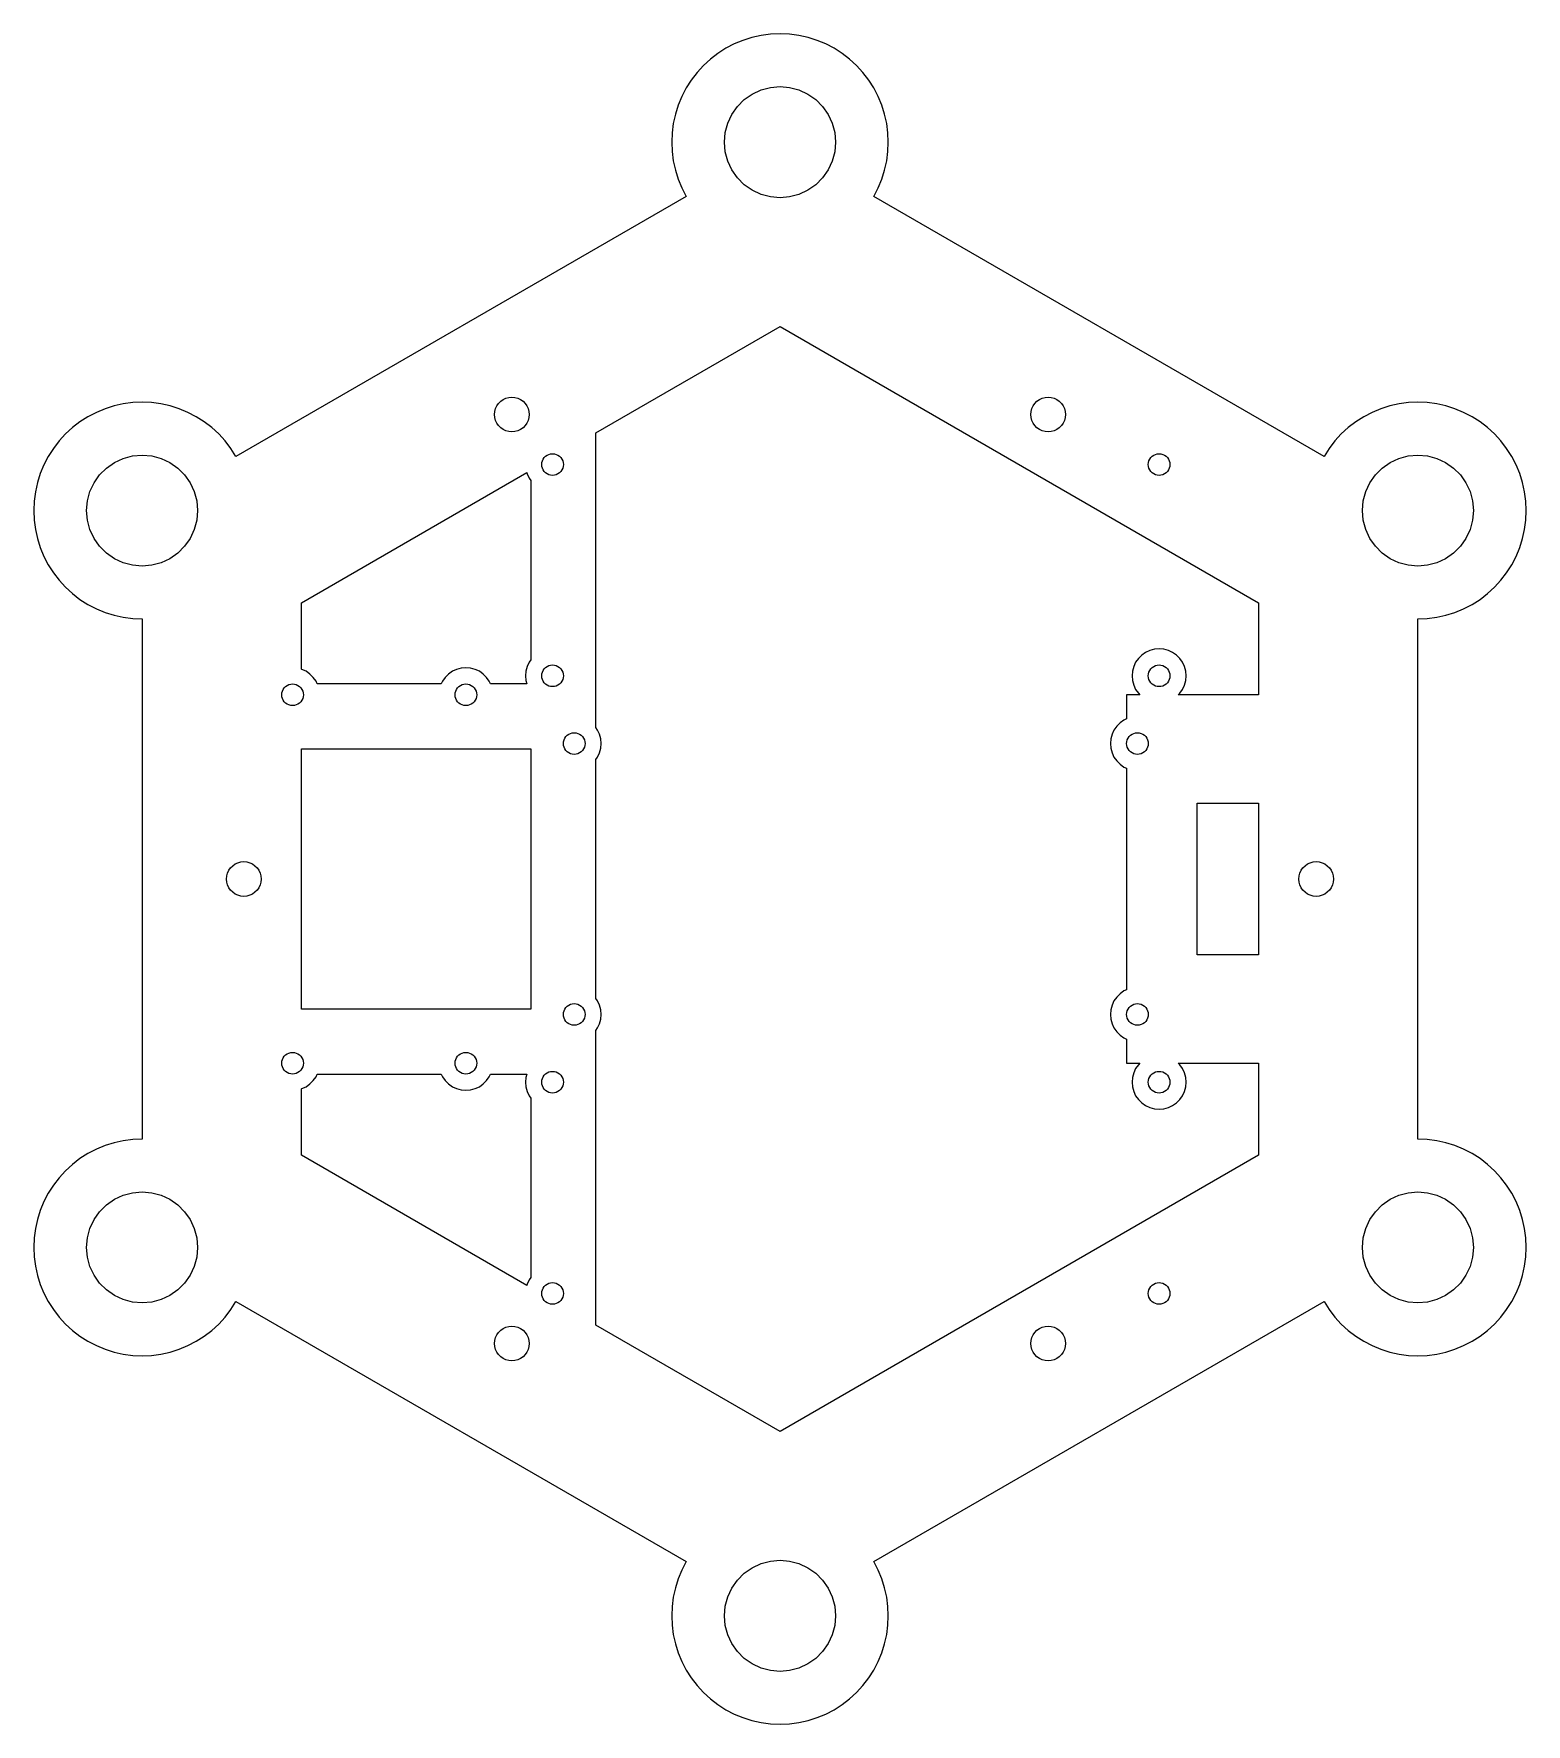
# Model space of a CAD drawing. Header units: metres. Extents: x -69 to 69, y -78 to 78.
import ezdxf

# ---------------------------------------------------------------- set-up
doc = ezdxf.new("R2010")
doc.units = ezdxf.units.M

msp = doc.modelspace()

# ---------------------------------------------------------------- linework, layer by layer
for p, q in [((0, 78), (-0.87156, 77.9619)), ((0.87156, 77.9619), (0, 78)), ((-5, 76.6603), (-5.73576, 76.1915)), ((-4.22618, 77.0631), (-5, 76.6603)), ((-3.4202, 77.3969), (-4.22618, 77.0631)), ((-2.58819, 77.6593), (-3.4202, 77.3969)), ((-1.73648, 77.8481), (-2.58819, 77.6593)), ((-0.87156, 77.9619), (-1.73648, 77.8481)), ((1.73648, 77.8481), (0.87156, 77.9619)), ((2.58819, 77.6593), (1.73648, 77.8481)), ((3.4202, 77.3969), (2.58819, 77.6593)), ((4.22618, 77.0631), (3.4202, 77.3969)), ((5, 76.6603), (4.22618, 77.0631)), ((5.73576, 76.1915), (5, 76.6603)), ((-7.07107, 75.0711), (-7.66044, 74.4279)), ((-6.42788, 75.6604), (-7.07107, 75.0711)), ((-5.73576, 76.1915), (-6.42788, 75.6604)), ((6.42788, 75.6604), (5.73576, 76.1915)), ((7.07107, 75.0711), (6.42788, 75.6604)), ((7.66044, 74.4279), (7.07107, 75.0711)), ((-8.19152, 73.7358), (-8.66025, 73)), ((-7.66044, 74.4279), (-8.19152, 73.7358)), ((8.19152, 73.7358), (7.66044, 74.4279)), ((8.66025, 73), (8.19152, 73.7358)), ((-9.06308, 72.2262), (-9.39693, 71.4202)), ((-8.66025, 73), (-9.06308, 72.2262)), ((-3.92598, 71.2943), (-3.29429, 71.926)), ((-3.29429, 71.926), (-2.5625, 72.4384)), ((-2.5625, 72.4384), (-1.75285, 72.8159)), ((-1.75285, 72.8159), (-0.88995, 73.0471)), ((-0.88995, 73.0471), (0, 73.125)), ((0, 73.125), (0.88995, 73.0471)), ((0.88995, 73.0471), (1.75285, 72.8159)), ((1.75285, 72.8159), (2.5625, 72.4384)), ((2.5625, 72.4384), (3.29429, 71.926)), ((3.29429, 71.926), (3.92598, 71.2943)), ((9.06308, 72.2262), (8.66025, 73)), ((9.39693, 71.4202), (9.06308, 72.2262)), ((-9.65926, 70.5882), (-9.84808, 69.7365)), ((-9.39693, 71.4202), (-9.65926, 70.5882)), ((-4.81592, 69.7529), (-4.43838, 70.5625)), ((-4.43838, 70.5625), (-3.92598, 71.2943)), ((3.92598, 71.2943), (4.43838, 70.5625)), ((4.43838, 70.5625), (4.81592, 69.7529)), ((9.65926, 70.5882), (9.39693, 71.4202)), ((9.84808, 69.7365), (9.65926, 70.5882)), ((-9.96195, 68.8716), (-10, 68)), ((-9.84808, 69.7365), (-9.96195, 68.8716)), ((-5.125, 68), (-5.04714, 68.8899)), ((-5.04714, 68.8899), (-4.81592, 69.7529)), ((4.81592, 69.7529), (5.04714, 68.8899)), ((5.04714, 68.8899), (5.125, 68)), ((9.96195, 68.8716), (9.84808, 69.7365)), ((10, 68), (9.96195, 68.8716)), ((-10, 68), (-9.96195, 67.1284)), ((-9.96195, 67.1284), (-9.84808, 66.2635)), ((-5.04714, 67.1101), (-5.125, 68)), ((-4.81592, 66.2471), (-5.04714, 67.1101)), ((5.04714, 67.1101), (4.81592, 66.2471)), ((5.125, 68), (5.04714, 67.1101)), ((9.84808, 66.2635), (9.96195, 67.1284)), ((9.96195, 67.1284), (10, 68)), ((-9.84808, 66.2635), (-9.65926, 65.4118)), ((-4.43838, 65.4375), (-4.81592, 66.2471)), ((4.81592, 66.2471), (4.43838, 65.4375)), ((9.65926, 65.4118), (9.84808, 66.2635)), ((-9.65926, 65.4118), (-9.39693, 64.5798)), ((-9.39693, 64.5798), (-9.06308, 63.7738)), ((-3.92598, 64.7057), (-4.43838, 65.4375)), ((-3.29429, 64.074), (-3.92598, 64.7057)), ((-2.5625, 63.5616), (-3.29429, 64.074)), ((3.29429, 64.074), (2.5625, 63.5616)), ((3.92598, 64.7057), (3.29429, 64.074)), ((4.43838, 65.4375), (3.92598, 64.7057)), ((9.06308, 63.7738), (9.39693, 64.5798)), ((9.39693, 64.5798), (9.65926, 65.4118)), ((-8.66025, 63), (-50.2295, 39)), ((-9.06308, 63.7738), (-8.66025, 63)), ((-1.75285, 63.1841), (-2.5625, 63.5616)), ((-0.88995, 62.9529), (-1.75285, 63.1841)), ((0, 62.875), (-0.88995, 62.9529)), ((0.88995, 62.9529), (0, 62.875)), ((1.75285, 63.1841), (0.88995, 62.9529)), ((2.5625, 63.5616), (1.75285, 63.1841)), ((8.66025, 63), (9.06308, 63.7738)), ((50.2295, 39), (8.66025, 63)), ((-17, 41.185), (0, 51)), ((0, 51), (44.1673, 25.5)), ((-60.6262, 43.8481), (-61.4779, 43.6593)), ((-59.7613, 43.9619), (-60.6262, 43.8481)), ((-58.8897, 44), (-59.7613, 43.9619)), ((-58.0182, 43.9619), (-58.8897, 44)), ((-57.1532, 43.8481), (-58.0182, 43.9619)), ((-56.3015, 43.6593), (-57.1532, 43.8481)), ((-26.1356, 43.6683), (-25.9757, 43.8967)), ((-25.9757, 43.8967), (-25.7785, 44.0939)), ((-25.7785, 44.0939), (-25.55, 44.2539)), ((-25.55, 44.2539), (-25.2972, 44.3718)), ((-25.2972, 44.3718), (-25.0278, 44.4439)), ((-25.0278, 44.4439), (-24.75, 44.4683)), ((-24.75, 44.4683), (-24.4722, 44.4439)), ((-24.4722, 44.4439), (-24.2028, 44.3718)), ((-24.2028, 44.3718), (-23.95, 44.2539)), ((-23.95, 44.2539), (-23.7215, 44.0939)), ((-23.7215, 44.0939), (-23.5243, 43.8967)), ((-23.5243, 43.8967), (-23.3644, 43.6683)), ((23.3644, 43.6683), (23.5243, 43.8967)), ((23.5243, 43.8967), (23.7215, 44.0939)), ((23.7215, 44.0939), (23.95, 44.2539)), ((23.95, 44.2539), (24.2028, 44.3718)), ((24.2028, 44.3718), (24.4722, 44.4439)), ((24.4722, 44.4439), (24.75, 44.4683)), ((24.75, 44.4683), (25.0278, 44.4439)), ((25.0278, 44.4439), (25.2972, 44.3718)), ((25.2972, 44.3718), (25.55, 44.2539)), ((25.55, 44.2539), (25.7785, 44.0939)), ((25.7785, 44.0939), (25.9757, 43.8967)), ((25.9757, 43.8967), (26.1356, 43.6683)), ((57.1532, 43.8481), (56.3015, 43.6593)), ((58.0182, 43.9619), (57.1532, 43.8481)), ((58.8897, 44), (58.0182, 43.9619)), ((59.7613, 43.9619), (58.8897, 44)), ((60.6262, 43.8481), (59.7613, 43.9619)), ((61.4779, 43.6593), (60.6262, 43.8481)), ((-64.6255, 42.1915), (-65.3176, 41.6604)), ((-63.8897, 42.6603), (-64.6255, 42.1915)), ((-63.1159, 43.0631), (-63.8897, 42.6603)), ((-62.3099, 43.3969), (-63.1159, 43.0631)), ((-61.4779, 43.6593), (-62.3099, 43.3969)), ((-55.4695, 43.3969), (-56.3015, 43.6593)), ((-54.6635, 43.0631), (-55.4695, 43.3969)), ((-53.8897, 42.6603), (-54.6635, 43.0631)), ((-53.154, 42.1915), (-53.8897, 42.6603)), ((-52.4619, 41.6604), (-53.154, 42.1915)), ((-26.35, 42.8683), (-26.3257, 43.1461)), ((-26.3257, 42.5904), (-26.35, 42.8683)), ((-26.3257, 43.1461), (-26.2535, 43.4155)), ((-26.2535, 42.321), (-26.3257, 42.5904)), ((-26.2535, 43.4155), (-26.1356, 43.6683)), ((-26.1356, 42.0683), (-26.2535, 42.321)), ((-23.3644, 43.6683), (-23.2465, 43.4155)), ((-23.2465, 42.321), (-23.3644, 42.0683)), ((-23.2465, 43.4155), (-23.1743, 43.1461)), ((-23.1743, 42.5904), (-23.2465, 42.321)), ((-23.1743, 43.1461), (-23.15, 42.8683)), ((-23.15, 42.8683), (-23.1743, 42.5904)), ((23.15, 42.8683), (23.1743, 43.1461)), ((23.1743, 42.5904), (23.15, 42.8683)), ((23.1743, 43.1461), (23.2465, 43.4155)), ((23.2465, 42.321), (23.1743, 42.5904)), ((23.2465, 43.4155), (23.3644, 43.6683)), ((23.3644, 42.0683), (23.2465, 42.321)), ((26.1356, 43.6683), (26.2535, 43.4155)), ((26.2535, 42.321), (26.1356, 42.0683)), ((26.2535, 43.4155), (26.3257, 43.1461)), ((26.3257, 42.5904), (26.2535, 42.321)), ((26.3257, 43.1461), (26.35, 42.8683)), ((26.35, 42.8683), (26.3257, 42.5904)), ((53.154, 42.1915), (52.4619, 41.6604)), ((53.8897, 42.6603), (53.154, 42.1915)), ((54.6635, 43.0631), (53.8897, 42.6603)), ((55.4695, 43.3969), (54.6635, 43.0631)), ((56.3015, 43.6593), (55.4695, 43.3969)), ((62.3099, 43.3969), (61.4779, 43.6593)), ((63.1159, 43.0631), (62.3099, 43.3969)), ((63.8897, 42.6603), (63.1159, 43.0631)), ((64.6255, 42.1915), (63.8897, 42.6603)), ((65.3176, 41.6604), (64.6255, 42.1915)), ((-65.9608, 41.0711), (-66.5502, 40.4279)), ((-65.3176, 41.6604), (-65.9608, 41.0711)), ((-51.8187, 41.0711), (-52.4619, 41.6604)), ((-51.2293, 40.4279), (-51.8187, 41.0711)), ((-25.9757, 41.8398), (-26.1356, 42.0683)), ((-25.7785, 41.6426), (-25.9757, 41.8398)), ((-25.55, 41.4826), (-25.7785, 41.6426)), ((-25.2972, 41.3647), (-25.55, 41.4826)), ((-25.0278, 41.2926), (-25.2972, 41.3647)), ((-24.75, 41.2683), (-25.0278, 41.2926)), ((-24.4722, 41.2926), (-24.75, 41.2683)), ((-24.2028, 41.3647), (-24.4722, 41.2926)), ((-23.95, 41.4826), (-24.2028, 41.3647)), ((-23.7215, 41.6426), (-23.95, 41.4826)), ((-23.5243, 41.8398), (-23.7215, 41.6426)), ((-23.3644, 42.0683), (-23.5243, 41.8398)), ((-17, 13.9857), (-17, 41.185)), ((23.5243, 41.8398), (23.3644, 42.0683)), ((23.7215, 41.6426), (23.5243, 41.8398)), ((23.95, 41.4826), (23.7215, 41.6426)), ((24.2028, 41.3647), (23.95, 41.4826)), ((24.4722, 41.2926), (24.2028, 41.3647)), ((24.75, 41.2683), (24.4722, 41.2926)), ((25.0278, 41.2926), (24.75, 41.2683)), ((25.2972, 41.3647), (25.0278, 41.2926)), ((25.55, 41.4826), (25.2972, 41.3647)), ((25.7785, 41.6426), (25.55, 41.4826)), ((25.9757, 41.8398), (25.7785, 41.6426)), ((26.1356, 42.0683), (25.9757, 41.8398)), ((51.8187, 41.0711), (51.2293, 40.4279)), ((52.4619, 41.6604), (51.8187, 41.0711)), ((65.9608, 41.0711), (65.3176, 41.6604)), ((66.5502, 40.4279), (65.9608, 41.0711)), ((-67.55, 39), (-67.9528, 38.2262)), ((-67.0812, 39.7358), (-67.55, 39)), ((-66.5502, 40.4279), (-67.0812, 39.7358)), ((-60.6426, 38.8159), (-59.7797, 39.0471)), ((-59.7797, 39.0471), (-58.8897, 39.125)), ((-58.8897, 39.125), (-57.9998, 39.0471)), ((-57.9998, 39.0471), (-57.1369, 38.8159)), ((-50.6982, 39.7358), (-51.2293, 40.4279)), ((-50.2295, 39), (-50.6982, 39.7358)), ((-21.766, 38.8928), (-21.6428, 39.016)), ((-21.6428, 39.016), (-21.5, 39.116)), ((-21.5, 39.116), (-21.342, 39.1897)), ((-21.342, 39.1897), (-21.1736, 39.2348)), ((-21.1736, 39.2348), (-21, 39.25)), ((-21, 39.25), (-20.8264, 39.2348)), ((-20.8264, 39.2348), (-20.658, 39.1897)), ((-20.658, 39.1897), (-20.5, 39.116)), ((-20.5, 39.116), (-20.3572, 39.016)), ((-20.3572, 39.016), (-20.234, 38.8928)), ((34.234, 38.8928), (34.3572, 39.016)), ((34.3572, 39.016), (34.5, 39.116)), ((34.5, 39.116), (34.658, 39.1897)), ((34.658, 39.1897), (34.8264, 39.2348)), ((34.8264, 39.2348), (35, 39.25)), ((35, 39.25), (35.1736, 39.2348)), ((35.1736, 39.2348), (35.342, 39.1897)), ((35.342, 39.1897), (35.5, 39.116)), ((35.5, 39.116), (35.6428, 39.016)), ((35.6428, 39.016), (35.766, 38.8928)), ((50.6982, 39.7358), (50.2295, 39)), ((50.2295, 39), (50.2295, 39)), ((51.2293, 40.4279), (50.6982, 39.7358)), ((57.1369, 38.8159), (57.9998, 39.0471)), ((57.9998, 39.0471), (58.8897, 39.125)), ((58.8897, 39.125), (59.7797, 39.0471)), ((59.7797, 39.0471), (60.6426, 38.8159)), ((67.0812, 39.7358), (66.5502, 40.4279)), ((67.55, 39), (67.0812, 39.7358)), ((67.9528, 38.2262), (67.55, 39)), ((-67.9528, 38.2262), (-68.2867, 37.4202)), ((-62.8157, 37.2943), (-62.184, 37.926)), ((-62.184, 37.926), (-61.4522, 38.4384)), ((-61.4522, 38.4384), (-60.6426, 38.8159)), ((-57.1369, 38.8159), (-56.3272, 38.4384)), ((-56.3272, 38.4384), (-55.5954, 37.926)), ((-55.5954, 37.926), (-54.9637, 37.2943)), ((-44.1673, 25.5), (-23.3781, 37.5027)), ((-23.3781, 37.5027), (-23.3492, 37.3949)), ((-22, 38.25), (-21.9848, 38.4236)), ((-21.9848, 38.0764), (-22, 38.25)), ((-21.9848, 38.4236), (-21.9397, 38.592)), ((-21.9397, 37.908), (-21.9848, 38.0764)), ((-21.9397, 38.592), (-21.866, 38.75)), ((-21.866, 37.75), (-21.9397, 37.908)), ((-21.866, 38.75), (-21.766, 38.8928)), ((-21.766, 37.6072), (-21.866, 37.75)), ((-21.6428, 37.484), (-21.766, 37.6072)), ((-21.5, 37.384), (-21.6428, 37.484)), ((-20.3572, 37.484), (-20.5, 37.384)), ((-20.234, 37.6072), (-20.3572, 37.484)), ((-20.234, 38.8928), (-20.134, 38.75)), ((-20.134, 37.75), (-20.234, 37.6072)), ((-20.134, 38.75), (-20.0603, 38.592)), ((-20.0603, 37.908), (-20.134, 37.75)), ((-20.0603, 38.592), (-20.0152, 38.4236)), ((-20.0152, 38.0764), (-20.0603, 37.908)), ((-20.0152, 38.4236), (-20, 38.25)), ((-20, 38.25), (-20.0152, 38.0764)), ((34, 38.25), (34.0152, 38.4236)), ((34.0152, 38.0764), (34, 38.25)), ((34.0152, 38.4236), (34.0603, 38.592)), ((34.0603, 37.908), (34.0152, 38.0764)), ((34.0603, 38.592), (34.134, 38.75)), ((34.134, 37.75), (34.0603, 37.908)), ((34.134, 38.75), (34.234, 38.8928)), ((34.234, 37.6072), (34.134, 37.75)), ((34.3572, 37.484), (34.234, 37.6072)), ((34.5, 37.384), (34.3572, 37.484)), ((35.6428, 37.484), (35.5, 37.384)), ((35.766, 37.6072), (35.6428, 37.484)), ((35.766, 38.8928), (35.866, 38.75)), ((35.866, 37.75), (35.766, 37.6072)), ((35.866, 38.75), (35.9397, 38.592)), ((35.9397, 37.908), (35.866, 37.75)), ((35.9397, 38.592), (35.9848, 38.4236)), ((35.9848, 38.0764), (35.9397, 37.908)), ((35.9848, 38.4236), (36, 38.25)), ((36, 38.25), (35.9848, 38.0764)), ((54.9637, 37.2943), (55.5954, 37.926)), ((55.5954, 37.926), (56.3272, 38.4384)), ((56.3272, 38.4384), (57.1369, 38.8159)), ((60.6426, 38.8159), (61.4522, 38.4384)), ((61.4522, 38.4384), (62.184, 37.926)), ((62.184, 37.926), (62.8157, 37.2943)), ((68.2867, 37.4202), (67.9528, 38.2262)), ((-68.549, 36.5882), (-68.7378, 35.7365)), ((-68.2867, 37.4202), (-68.549, 36.5882)), ((-63.7057, 35.7529), (-63.3281, 36.5625)), ((-63.3281, 36.5625), (-62.8157, 37.2943)), ((-54.9637, 37.2943), (-54.4513, 36.5625)), ((-54.4513, 36.5625), (-54.0738, 35.7529)), ((-23.3492, 37.3949), (-23.1651, 37)), ((-23.1651, 37), (-23, 36.7643)), ((-23, 36.7643), (-23, 20.2357)), ((-21.342, 37.3103), (-21.5, 37.384)), ((-21.1736, 37.2652), (-21.342, 37.3103)), ((-21, 37.25), (-21.1736, 37.2652)), ((-20.8264, 37.2652), (-21, 37.25)), ((-20.658, 37.3103), (-20.8264, 37.2652)), ((-20.5, 37.384), (-20.658, 37.3103)), ((34.658, 37.3103), (34.5, 37.384)), ((34.8264, 37.2652), (34.658, 37.3103)), ((35, 37.25), (34.8264, 37.2652)), ((35.1736, 37.2652), (35, 37.25)), ((35.342, 37.3103), (35.1736, 37.2652)), ((35.5, 37.384), (35.342, 37.3103)), ((54.0738, 35.7529), (54.4513, 36.5625)), ((54.4513, 36.5625), (54.9637, 37.2943)), ((62.8157, 37.2943), (63.3281, 36.5625)), ((63.3281, 36.5625), (63.7057, 35.7529)), ((68.549, 36.5882), (68.2867, 37.4202)), ((68.7378, 35.7365), (68.549, 36.5882)), ((-68.8517, 34.8716), (-68.8897, 34)), ((-68.7378, 35.7365), (-68.8517, 34.8716)), ((-64.0147, 34), (-63.9369, 34.8899)), ((-63.9369, 34.8899), (-63.7057, 35.7529)), ((-54.0738, 35.7529), (-53.8426, 34.8899)), ((-53.8426, 34.8899), (-53.7647, 34)), ((53.7647, 34), (53.8426, 34.8899)), ((53.8426, 34.8899), (54.0738, 35.7529)), ((63.7057, 35.7529), (63.9369, 34.8899)), ((63.9369, 34.8899), (64.0147, 34)), ((68.8517, 34.8716), (68.7378, 35.7365)), ((68.8897, 34), (68.8517, 34.8716)), ((-68.8897, 34), (-68.8517, 33.1284)), ((-68.8517, 33.1284), (-68.7378, 32.2635)), ((-63.9369, 33.1101), (-64.0147, 34)), ((-63.7057, 32.2471), (-63.9369, 33.1101)), ((-53.8426, 33.1101), (-54.0738, 32.2471)), ((-53.7647, 34), (-53.8426, 33.1101)), ((53.8426, 33.1101), (53.7647, 34)), ((54.0738, 32.2471), (53.8426, 33.1101)), ((63.9369, 33.1101), (63.7057, 32.2471)), ((64.0147, 34), (63.9369, 33.1101)), ((68.7378, 32.2635), (68.8517, 33.1284)), ((68.8517, 33.1284), (68.8897, 34)), ((-68.7378, 32.2635), (-68.549, 31.4118)), ((-68.549, 31.4118), (-68.2867, 30.5798)), ((-63.3281, 31.4375), (-63.7057, 32.2471)), ((-62.8157, 30.7057), (-63.3281, 31.4375)), ((-54.4513, 31.4375), (-54.9637, 30.7057)), ((-54.0738, 32.2471), (-54.4513, 31.4375)), ((54.4513, 31.4375), (54.0738, 32.2471)), ((54.9637, 30.7057), (54.4513, 31.4375)), ((63.3281, 31.4375), (62.8157, 30.7057)), ((63.7057, 32.2471), (63.3281, 31.4375)), ((68.2867, 30.5798), (68.549, 31.4118)), ((68.549, 31.4118), (68.7378, 32.2635)), ((-68.2867, 30.5798), (-67.9528, 29.7738)), ((-67.9528, 29.7738), (-67.55, 29)), ((-62.184, 30.074), (-62.8157, 30.7057)), ((-61.4522, 29.5616), (-62.184, 30.074)), ((-55.5954, 30.074), (-56.3272, 29.5616)), ((-54.9637, 30.7057), (-55.5954, 30.074)), ((55.5954, 30.074), (54.9637, 30.7057)), ((56.3272, 29.5616), (55.5954, 30.074)), ((62.184, 30.074), (61.4522, 29.5616)), ((62.8157, 30.7057), (62.184, 30.074)), ((67.55, 29), (67.9528, 29.7738)), ((67.9528, 29.7738), (68.2867, 30.5798)), ((-67.55, 29), (-67.0812, 28.2642)), ((-67.0812, 28.2642), (-66.5502, 27.5721)), ((-60.6426, 29.1841), (-61.4522, 29.5616)), ((-59.7797, 28.9529), (-60.6426, 29.1841)), ((-58.8897, 28.875), (-59.7797, 28.9529)), ((-57.9998, 28.9529), (-58.8897, 28.875)), ((-57.1369, 29.1841), (-57.9998, 28.9529)), ((-56.3272, 29.5616), (-57.1369, 29.1841)), ((57.1369, 29.1841), (56.3272, 29.5616)), ((57.9998, 28.9529), (57.1369, 29.1841)), ((58.8897, 28.875), (57.9998, 28.9529)), ((59.7797, 28.9529), (58.8897, 28.875)), ((60.6426, 29.1841), (59.7797, 28.9529)), ((61.4522, 29.5616), (60.6426, 29.1841)), ((66.5502, 27.5721), (67.0812, 28.2642)), ((67.0812, 28.2642), (67.55, 29)), ((-66.5502, 27.5721), (-65.9608, 26.9289)), ((-65.9608, 26.9289), (-65.3176, 26.3396)), ((65.3176, 26.3396), (65.9608, 26.9289)), ((65.9608, 26.9289), (66.5502, 27.5721)), ((-65.3176, 26.3396), (-64.6255, 25.8085)), ((-64.6255, 25.8085), (-63.8897, 25.3397)), ((-63.8897, 25.3397), (-63.1159, 24.9369)), ((-44.1673, 19.3552), (-44.1673, 25.5)), ((44.1673, 25.5), (44.1673, 17)), ((63.1159, 24.9369), (63.8897, 25.3397)), ((63.8897, 25.3397), (64.6255, 25.8085)), ((64.6255, 25.8085), (65.3176, 26.3396)), ((-63.1159, 24.9369), (-62.3099, 24.6031)), ((-62.3099, 24.6031), (-61.4779, 24.3407)), ((-61.4779, 24.3407), (-60.6262, 24.1519)), ((-60.6262, 24.1519), (-59.7613, 24.0381)), ((-59.7613, 24.0381), (-58.8897, 24)), ((-58.8897, 24), (-58.8897, -24)), ((58.8897, 24), (59.7613, 24.0381)), ((58.8897, -24), (58.8897, 24)), ((59.7613, 24.0381), (60.6262, 24.1519)), ((60.6262, 24.1519), (61.4779, 24.3407)), ((61.4779, 24.3407), (62.3099, 24.6031)), ((62.3099, 24.6031), (63.1159, 24.9369)), ((33.0849, 20.357), (32.8349, 20)), ((33.393, 20.6651), (33.0849, 20.357)), ((33.75, 20.9151), (33.393, 20.6651)), ((34.1449, 21.0992), (33.75, 20.9151)), ((34.5659, 21.212), (34.1449, 21.0992)), ((35, 21.25), (34.5659, 21.212)), ((35.4341, 21.212), (35, 21.25)), ((35.8551, 21.0992), (35.4341, 21.212)), ((36.25, 20.9151), (35.8551, 21.0992)), ((36.607, 20.6651), (36.25, 20.9151)), ((36.9151, 20.357), (36.607, 20.6651)), ((37.1651, 20), (36.9151, 20.357)), ((-44.1449, 19.3492), (-44.1673, 19.3552)), ((-43.75, 19.1651), (-44.1449, 19.3492)), ((-43.393, 18.9151), (-43.75, 19.1651)), ((-43.0849, 18.607), (-43.393, 18.9151)), ((-30.607, 18.9151), (-30.9151, 18.607)), ((-30.25, 19.1651), (-30.607, 18.9151)), ((-29.8551, 19.3492), (-30.25, 19.1651)), ((-29.4341, 19.462), (-29.8551, 19.3492)), ((-29, 19.5), (-29.4341, 19.462)), ((-28.5659, 19.462), (-29, 19.5)), ((-28.1449, 19.3492), (-28.5659, 19.462)), ((-27.75, 19.1651), (-28.1449, 19.3492)), ((-27.393, 18.9151), (-27.75, 19.1651)), ((-27.0849, 18.607), (-27.393, 18.9151)), ((-23.462, 19.1841), (-23.5, 18.75)), ((-23.5, 18.75), (-23.462, 18.3159)), ((-23.3492, 19.6051), (-23.462, 19.1841)), ((-23.1651, 20), (-23.3492, 19.6051)), ((-23, 20.2357), (-23.1651, 20)), ((-22, 18.75), (-21.9848, 18.9236)), ((-21.9848, 18.5764), (-22, 18.75)), ((-21.9848, 18.9236), (-21.9397, 19.092)), ((-21.9397, 19.092), (-21.866, 19.25)), ((-21.866, 19.25), (-21.766, 19.3928)), ((-21.766, 19.3928), (-21.6428, 19.516)), ((-21.6428, 19.516), (-21.5, 19.616)), ((-21.5, 19.616), (-21.342, 19.6897)), ((-21.342, 19.6897), (-21.1736, 19.7348)), ((-21.1736, 19.7348), (-21, 19.75)), ((-21, 19.75), (-20.8264, 19.7348)), ((-20.8264, 19.7348), (-20.658, 19.6897)), ((-20.658, 19.6897), (-20.5, 19.616)), ((-20.5, 19.616), (-20.3572, 19.516)), ((-20.3572, 19.516), (-20.234, 19.3928)), ((-20.234, 19.3928), (-20.134, 19.25)), ((-20.134, 19.25), (-20.0603, 19.092)), ((-20.0603, 19.092), (-20.0152, 18.9236)), ((-20.0152, 18.9236), (-20, 18.75)), ((-20, 18.75), (-20.0152, 18.5764)), ((32.538, 19.1841), (32.5, 18.75)), ((32.5, 18.75), (32.538, 18.3159)), ((32.6508, 19.6051), (32.538, 19.1841)), ((32.8349, 20), (32.6508, 19.6051)), ((34, 18.75), (34.0152, 18.9236)), ((34.0152, 18.5764), (34, 18.75)), ((34.0152, 18.9236), (34.0603, 19.092)), ((34.0603, 19.092), (34.134, 19.25)), ((34.134, 19.25), (34.234, 19.3928)), ((34.234, 19.3928), (34.3572, 19.516)), ((34.3572, 19.516), (34.5, 19.616)), ((34.5, 19.616), (34.658, 19.6897)), ((34.658, 19.6897), (34.8264, 19.7348)), ((34.8264, 19.7348), (35, 19.75)), ((35, 19.75), (35.1736, 19.7348)), ((35.1736, 19.7348), (35.342, 19.6897)), ((35.342, 19.6897), (35.5, 19.616)), ((35.5, 19.616), (35.6428, 19.516)), ((35.6428, 19.516), (35.766, 19.3928)), ((35.766, 19.3928), (35.866, 19.25)), ((35.866, 19.25), (35.9397, 19.092)), ((35.9397, 19.092), (35.9848, 18.9236)), ((35.9848, 18.9236), (36, 18.75)), ((36, 18.75), (35.9848, 18.5764)), ((37.3492, 19.6051), (37.1651, 20)), ((37.462, 19.1841), (37.3492, 19.6051)), ((37.5, 18.75), (37.462, 19.1841)), ((37.462, 18.3159), (37.5, 18.75)), ((-46, 17), (-45.9848, 17.1736)), ((-45.9848, 17.1736), (-45.9397, 17.342)), ((-45.9397, 17.342), (-45.866, 17.5)), ((-45.866, 17.5), (-45.766, 17.6428)), ((-45.766, 17.6428), (-45.6428, 17.766)), ((-45.6428, 17.766), (-45.5, 17.866)), ((-45.5, 17.866), (-45.342, 17.9397)), ((-45.342, 17.9397), (-45.1736, 17.9848)), ((-45.1736, 17.9848), (-45, 18)), ((-45, 18), (-44.8264, 17.9848)), ((-44.8264, 17.9848), (-44.658, 17.9397)), ((-44.658, 17.9397), (-44.5, 17.866)), ((-44.5, 17.866), (-44.3572, 17.766)), ((-44.3572, 17.766), (-44.234, 17.6428)), ((-44.234, 17.6428), (-44.134, 17.5)), ((-44.134, 17.5), (-44.0603, 17.342)), ((-44.0603, 17.342), (-44.0152, 17.1736)), ((-44.0152, 17.1736), (-44, 17)), ((-42.8349, 18.25), (-43.0849, 18.607)), ((-42.7184, 18), (-42.8349, 18.25)), ((-31.2816, 18), (-42.7184, 18)), ((-31.1651, 18.25), (-31.2816, 18)), ((-30.9151, 18.607), (-31.1651, 18.25)), ((-30, 17), (-29.9848, 17.1736)), ((-29.9848, 17.1736), (-29.9397, 17.342)), ((-29.9397, 17.342), (-29.866, 17.5)), ((-29.866, 17.5), (-29.766, 17.6428)), ((-29.766, 17.6428), (-29.6428, 17.766)), ((-29.6428, 17.766), (-29.5, 17.866)), ((-29.5, 17.866), (-29.342, 17.9397)), ((-29.342, 17.9397), (-29.1736, 17.9848)), ((-29.1736, 17.9848), (-29, 18)), ((-29, 18), (-28.8264, 17.9848)), ((-28.8264, 17.9848), (-28.658, 17.9397)), ((-28.658, 17.9397), (-28.5, 17.866)), ((-28.5, 17.866), (-28.3572, 17.766)), ((-28.3572, 17.766), (-28.234, 17.6428)), ((-28.234, 17.6428), (-28.134, 17.5)), ((-28.134, 17.5), (-28.0603, 17.342)), ((-28.0603, 17.342), (-28.0152, 17.1736)), ((-28.0152, 17.1736), (-28, 17)), ((-26.8349, 18.25), (-27.0849, 18.607)), ((-26.7184, 18), (-26.8349, 18.25)), ((-23.3774, 18), (-26.7184, 18)), ((-23.462, 18.3159), (-23.3774, 18)), ((-21.9397, 18.408), (-21.9848, 18.5764)), ((-21.866, 18.25), (-21.9397, 18.408)), ((-21.766, 18.1072), (-21.866, 18.25)), ((-21.6428, 17.984), (-21.766, 18.1072)), ((-21.5, 17.884), (-21.6428, 17.984)), ((-21.342, 17.8103), (-21.5, 17.884)), ((-21.1736, 17.7652), (-21.342, 17.8103)), ((-21, 17.75), (-21.1736, 17.7652)), ((-20.8264, 17.7652), (-21, 17.75)), ((-20.658, 17.8103), (-20.8264, 17.7652)), ((-20.5, 17.884), (-20.658, 17.8103)), ((-20.3572, 17.984), (-20.5, 17.884)), ((-20.234, 18.1072), (-20.3572, 17.984)), ((-20.134, 18.25), (-20.234, 18.1072)), ((-20.0603, 18.408), (-20.134, 18.25)), ((-20.0152, 18.5764), (-20.0603, 18.408)), ((32.538, 18.3159), (32.6508, 17.8949)), ((32.6508, 17.8949), (32.8349, 17.5)), ((32.8349, 17.5), (33.0849, 17.143)), ((34.0603, 18.408), (34.0152, 18.5764)), ((34.134, 18.25), (34.0603, 18.408)), ((34.234, 18.1072), (34.134, 18.25)), ((34.3572, 17.984), (34.234, 18.1072)), ((34.5, 17.884), (34.3572, 17.984)), ((34.658, 17.8103), (34.5, 17.884)), ((34.8264, 17.7652), (34.658, 17.8103)), ((35, 17.75), (34.8264, 17.7652)), ((35.1736, 17.7652), (35, 17.75)), ((35.342, 17.8103), (35.1736, 17.7652)), ((35.5, 17.884), (35.342, 17.8103)), ((35.6428, 17.984), (35.5, 17.884)), ((35.766, 18.1072), (35.6428, 17.984)), ((35.866, 18.25), (35.766, 18.1072)), ((35.9397, 18.408), (35.866, 18.25)), ((35.9848, 18.5764), (35.9397, 18.408)), ((36.9151, 17.143), (37.1651, 17.5)), ((37.1651, 17.5), (37.3492, 17.8949)), ((37.3492, 17.8949), (37.462, 18.3159)), ((-45.9848, 16.8264), (-46, 17)), ((-45.9397, 16.658), (-45.9848, 16.8264)), ((-45.866, 16.5), (-45.9397, 16.658)), ((-45.766, 16.3572), (-45.866, 16.5)), ((-45.6428, 16.234), (-45.766, 16.3572)), ((-45.5, 16.134), (-45.6428, 16.234)), ((-45.342, 16.0603), (-45.5, 16.134)), ((-45.1736, 16.0152), (-45.342, 16.0603)), ((-45, 16), (-45.1736, 16.0152)), ((-44.8264, 16.0152), (-45, 16)), ((-44.658, 16.0603), (-44.8264, 16.0152)), ((-44.5, 16.134), (-44.658, 16.0603)), ((-44.3572, 16.234), (-44.5, 16.134)), ((-44.234, 16.3572), (-44.3572, 16.234)), ((-44.134, 16.5), (-44.234, 16.3572)), ((-44.0603, 16.658), (-44.134, 16.5)), ((-44.0152, 16.8264), (-44.0603, 16.658)), ((-44, 17), (-44.0152, 16.8264)), ((-29.9848, 16.8264), (-30, 17)), ((-29.9397, 16.658), (-29.9848, 16.8264)), ((-29.866, 16.5), (-29.9397, 16.658)), ((-29.766, 16.3572), (-29.866, 16.5)), ((-29.6428, 16.234), (-29.766, 16.3572)), ((-29.5, 16.134), (-29.6428, 16.234)), ((-29.342, 16.0603), (-29.5, 16.134)), ((-29.1736, 16.0152), (-29.342, 16.0603)), ((-29, 16), (-29.1736, 16.0152)), ((-28.8264, 16.0152), (-29, 16)), ((-28.658, 16.0603), (-28.8264, 16.0152)), ((-28.5, 16.134), (-28.658, 16.0603)), ((-28.3572, 16.234), (-28.5, 16.134)), ((-28.234, 16.3572), (-28.3572, 16.234)), ((-28.134, 16.5), (-28.234, 16.3572)), ((-28.0603, 16.658), (-28.134, 16.5)), ((-28.0152, 16.8264), (-28.0603, 16.658)), ((-28, 17), (-28.0152, 16.8264)), ((33.2279, 17), (32, 17)), ((32, 17), (32, 14.7816)), ((33.0849, 17.143), (33.2279, 17)), ((36.7721, 17), (36.9151, 17.143)), ((44.1673, 17), (36.7721, 17)), ((31.0849, 14.107), (30.8349, 13.75)), ((31.393, 14.4151), (31.0849, 14.107)), ((31.75, 14.6651), (31.393, 14.4151)), ((32, 14.7816), (31.75, 14.6651)), ((-20, 12.5), (-19.9848, 12.6736)), ((-19.9848, 12.3264), (-20, 12.5)), ((-19.9848, 12.6736), (-19.9397, 12.842)), ((-19.9397, 12.842), (-19.866, 13)), ((-19.866, 13), (-19.766, 13.1428)), ((-19.766, 13.1428), (-19.6428, 13.266)), ((-19.6428, 13.266), (-19.5, 13.366)), ((-19.5, 13.366), (-19.342, 13.4397)), ((-19.342, 13.4397), (-19.1736, 13.4848)), ((-19.1736, 13.4848), (-19, 13.5)), ((-19, 13.5), (-18.8264, 13.4848)), ((-18.8264, 13.4848), (-18.658, 13.4397)), ((-18.658, 13.4397), (-18.5, 13.366)), ((-18.5, 13.366), (-18.3572, 13.266)), ((-18.3572, 13.266), (-18.234, 13.1428)), ((-18.234, 13.1428), (-18.134, 13)), ((-18.134, 13), (-18.0603, 12.842)), ((-18.0603, 12.842), (-18.0152, 12.6736)), ((-18.0152, 12.6736), (-18, 12.5)), ((-18, 12.5), (-18.0152, 12.3264)), ((-16.8349, 13.75), (-17, 13.9857)), ((-16.6508, 13.3551), (-16.8349, 13.75)), ((-16.538, 12.9341), (-16.6508, 13.3551)), ((-16.5, 12.5), (-16.538, 12.9341)), ((-16.538, 12.0659), (-16.5, 12.5)), ((30.538, 12.9341), (30.5, 12.5)), ((30.5, 12.5), (30.538, 12.0659)), ((30.6508, 13.3551), (30.538, 12.9341)), ((30.8349, 13.75), (30.6508, 13.3551)), ((32, 12.5), (32.0152, 12.6736)), ((32.0152, 12.3264), (32, 12.5)), ((32.0152, 12.6736), (32.0603, 12.842)), ((32.0603, 12.842), (32.134, 13)), ((32.134, 13), (32.234, 13.1428)), ((32.234, 13.1428), (32.3572, 13.266)), ((32.3572, 13.266), (32.5, 13.366)), ((32.5, 13.366), (32.658, 13.4397)), ((32.658, 13.4397), (32.8264, 13.4848)), ((32.8264, 13.4848), (33, 13.5)), ((33, 13.5), (33.1736, 13.4848)), ((33.1736, 13.4848), (33.342, 13.4397)), ((33.342, 13.4397), (33.5, 13.366)), ((33.5, 13.366), (33.6428, 13.266)), ((33.6428, 13.266), (33.766, 13.1428)), ((33.766, 13.1428), (33.866, 13)), ((33.866, 13), (33.9397, 12.842)), ((33.9397, 12.842), (33.9848, 12.6736)), ((33.9848, 12.6736), (34, 12.5)), ((34, 12.5), (33.9848, 12.3264)), ((-44.1673, -12), (-44.1673, 12)), ((-44.1673, 12), (-23, 12)), ((-23, 12), (-23, -12)), ((-19.9397, 12.158), (-19.9848, 12.3264)), ((-19.866, 12), (-19.9397, 12.158)), ((-19.766, 11.8572), (-19.866, 12)), ((-19.6428, 11.734), (-19.766, 11.8572)), ((-19.5, 11.634), (-19.6428, 11.734)), ((-19.342, 11.5603), (-19.5, 11.634)), ((-19.1736, 11.5152), (-19.342, 11.5603)), ((-19, 11.5), (-19.1736, 11.5152)), ((-18.8264, 11.5152), (-19, 11.5)), ((-18.658, 11.5603), (-18.8264, 11.5152)), ((-18.5, 11.634), (-18.658, 11.5603)), ((-18.3572, 11.734), (-18.5, 11.634)), ((-18.234, 11.8572), (-18.3572, 11.734)), ((-18.134, 12), (-18.234, 11.8572)), ((-18.0603, 12.158), (-18.134, 12)), ((-18.0152, 12.3264), (-18.0603, 12.158)), ((-17, 11.0143), (-16.8349, 11.25)), ((-17, -11.0143), (-17, 11.0143)), ((-16.8349, 11.25), (-16.6508, 11.6449)), ((-16.6508, 11.6449), (-16.538, 12.0659)), ((30.538, 12.0659), (30.6508, 11.6449)), ((30.6508, 11.6449), (30.8349, 11.25)), ((30.8349, 11.25), (31.0849, 10.893)), ((32.0603, 12.158), (32.0152, 12.3264)), ((32.134, 12), (32.0603, 12.158)), ((32.234, 11.8572), (32.134, 12)), ((32.3572, 11.734), (32.234, 11.8572)), ((32.5, 11.634), (32.3572, 11.734)), ((32.658, 11.5603), (32.5, 11.634)), ((32.8264, 11.5152), (32.658, 11.5603)), ((33, 11.5), (32.8264, 11.5152)), ((33.1736, 11.5152), (33, 11.5)), ((33.342, 11.5603), (33.1736, 11.5152)), ((33.5, 11.634), (33.342, 11.5603)), ((33.6428, 11.734), (33.5, 11.634)), ((33.766, 11.8572), (33.6428, 11.734)), ((33.866, 12), (33.766, 11.8572)), ((33.9397, 12.158), (33.866, 12)), ((33.9848, 12.3264), (33.9397, 12.158)), ((31.0849, 10.893), (31.393, 10.5849)), ((31.393, 10.5849), (31.75, 10.3349)), ((31.75, 10.3349), (32, 10.2184)), ((32, 10.2184), (32, -10.2184)), ((38.5, -7), (38.5, 7)), ((38.5, 7), (44.1673, 7)), ((44.1673, 7), (44.1673, -7)), ((-50.0472, 1.50351), (-49.7778, 1.57569)), ((-49.7778, 1.57569), (-49.5, 1.6)), ((-49.5, 1.6), (-49.2222, 1.57569)), ((-49.2222, 1.57569), (-48.9528, 1.50351)), ((48.9528, 1.50351), (49.2222, 1.57569)), ((49.2222, 1.57569), (49.5, 1.6)), ((49.5, 1.6), (49.7778, 1.57569)), ((49.7778, 1.57569), (50.0472, 1.50351)), ((-51.1, 0), (-51.0757, 0.27784)), ((-51.0757, -0.27784), (-51.1, 0)), ((-51.0757, 0.27784), (-51.0035, 0.54723)), ((-51.0035, 0.54723), (-50.8856, 0.8)), ((-50.8856, 0.8), (-50.7257, 1.02846)), ((-50.7257, 1.02846), (-50.5285, 1.22567)), ((-50.5285, 1.22567), (-50.3, 1.38564)), ((-50.3, 1.38564), (-50.0472, 1.50351)), ((-48.9528, 1.50351), (-48.7, 1.38564)), ((-48.7, 1.38564), (-48.4715, 1.22567)), ((-48.4715, 1.22567), (-48.2743, 1.02846)), ((-48.2743, 1.02846), (-48.1144, 0.8)), ((-48.1144, 0.8), (-47.9965, 0.54723)), ((-47.9965, 0.54723), (-47.9243, 0.27784)), ((-47.9243, 0.27784), (-47.9, 0)), ((-47.9, 0), (-47.9243, -0.27784)), ((47.9, 0), (47.9243, 0.27784)), ((47.9243, -0.27784), (47.9, 0)), ((47.9243, 0.27784), (47.9965, 0.54723)), ((47.9965, 0.54723), (48.1144, 0.8)), ((48.1144, 0.8), (48.2743, 1.02846)), ((48.2743, 1.02846), (48.4715, 1.22567)), ((48.4715, 1.22567), (48.7, 1.38564)), ((48.7, 1.38564), (48.9528, 1.50351)), ((50.0472, 1.50351), (50.3, 1.38564)), ((50.3, 1.38564), (50.5285, 1.22567)), ((50.5285, 1.22567), (50.7257, 1.02846)), ((50.7257, 1.02846), (50.8856, 0.8)), ((50.8856, 0.8), (51.0035, 0.54723)), ((51.0035, 0.54723), (51.0757, 0.27784)), ((51.0757, 0.27784), (51.1, 0)), ((51.1, 0), (51.0757, -0.27784)), ((-51.0035, -0.54723), (-51.0757, -0.27784)), ((-50.8856, -0.8), (-51.0035, -0.54723)), ((-50.7257, -1.02846), (-50.8856, -0.8)), ((-50.5285, -1.22567), (-50.7257, -1.02846)), ((-50.3, -1.38564), (-50.5285, -1.22567)), ((-50.0472, -1.50351), (-50.3, -1.38564)), ((-49.7778, -1.57569), (-50.0472, -1.50351)), ((-48.9528, -1.50351), (-49.2222, -1.57569)), ((-48.7, -1.38564), (-48.9528, -1.50351)), ((-48.4715, -1.22567), (-48.7, -1.38564)), ((-48.2743, -1.02846), (-48.4715, -1.22567)), ((-48.1144, -0.8), (-48.2743, -1.02846)), ((-47.9965, -0.54723), (-48.1144, -0.8)), ((-47.9243, -0.27784), (-47.9965, -0.54723)), ((47.9965, -0.54723), (47.9243, -0.27784)), ((48.1144, -0.8), (47.9965, -0.54723)), ((48.2743, -1.02846), (48.1144, -0.8)), ((48.4715, -1.22567), (48.2743, -1.02846)), ((48.7, -1.38564), (48.4715, -1.22567)), ((48.9528, -1.50351), (48.7, -1.38564)), ((49.2222, -1.57569), (48.9528, -1.50351)), ((50.0472, -1.50351), (49.7778, -1.57569)), ((50.3, -1.38564), (50.0472, -1.50351)), ((50.5285, -1.22567), (50.3, -1.38564)), ((50.7257, -1.02846), (50.5285, -1.22567)), ((50.8856, -0.8), (50.7257, -1.02846)), ((51.0035, -0.54723), (50.8856, -0.8)), ((51.0757, -0.27784), (51.0035, -0.54723)), ((-49.5, -1.6), (-49.7778, -1.57569)), ((-49.2222, -1.57569), (-49.5, -1.6)), ((49.5, -1.6), (49.2222, -1.57569)), ((49.7778, -1.57569), (49.5, -1.6)), ((44.1673, -7), (38.5, -7)), ((31.0849, -10.893), (30.8349, -11.25)), ((31.393, -10.5849), (31.0849, -10.893)), ((31.75, -10.3349), (31.393, -10.5849)), ((32, -10.2184), (31.75, -10.3349)), ((-23, -12), (-44.1673, -12)), ((-20, -12.5), (-19.9848, -12.3264)), ((-19.9848, -12.3264), (-19.9397, -12.158)), ((-19.9397, -12.158), (-19.866, -12)), ((-19.866, -12), (-19.766, -11.8572)), ((-19.766, -11.8572), (-19.6428, -11.734)), ((-19.6428, -11.734), (-19.5, -11.634)), ((-19.5, -11.634), (-19.342, -11.5603)), ((-19.342, -11.5603), (-19.1736, -11.5152)), ((-19.1736, -11.5152), (-19, -11.5)), ((-19, -11.5), (-18.8264, -11.5152)), ((-18.8264, -11.5152), (-18.658, -11.5603)), ((-18.658, -11.5603), (-18.5, -11.634)), ((-18.5, -11.634), (-18.3572, -11.734)), ((-18.3572, -11.734), (-18.234, -11.8572)), ((-18.234, -11.8572), (-18.134, -12)), ((-18.134, -12), (-18.0603, -12.158)), ((-18.0603, -12.158), (-18.0152, -12.3264)), ((-18.0152, -12.3264), (-18, -12.5)), ((-16.8349, -11.25), (-17, -11.0143)), ((-16.6508, -11.6449), (-16.8349, -11.25)), ((-16.538, -12.0659), (-16.6508, -11.6449)), ((-16.5, -12.5), (-16.538, -12.0659)), ((30.538, -12.0659), (30.5, -12.5)), ((30.6508, -11.6449), (30.538, -12.0659)), ((30.8349, -11.25), (30.6508, -11.6449)), ((32, -12.5), (32.0152, -12.3264)), ((32.0152, -12.3264), (32.0603, -12.158)), ((32.0603, -12.158), (32.134, -12)), ((32.134, -12), (32.234, -11.8572)), ((32.234, -11.8572), (32.3572, -11.734)), ((32.3572, -11.734), (32.5, -11.634)), ((32.5, -11.634), (32.658, -11.5603)), ((32.658, -11.5603), (32.8264, -11.5152)), ((32.8264, -11.5152), (33, -11.5)), ((33, -11.5), (33.1736, -11.5152)), ((33.1736, -11.5152), (33.342, -11.5603)), ((33.342, -11.5603), (33.5, -11.634)), ((33.5, -11.634), (33.6428, -11.734)), ((33.6428, -11.734), (33.766, -11.8572)), ((33.766, -11.8572), (33.866, -12)), ((33.866, -12), (33.9397, -12.158)), ((33.9397, -12.158), (33.9848, -12.3264)), ((33.9848, -12.3264), (34, -12.5)), ((-19.9848, -12.6736), (-20, -12.5)), ((-19.9397, -12.842), (-19.9848, -12.6736)), ((-19.866, -13), (-19.9397, -12.842)), ((-19.766, -13.1428), (-19.866, -13)), ((-19.6428, -13.266), (-19.766, -13.1428)), ((-19.5, -13.366), (-19.6428, -13.266)), ((-19.342, -13.4397), (-19.5, -13.366)), ((-19.1736, -13.4848), (-19.342, -13.4397)), ((-19, -13.5), (-19.1736, -13.4848)), ((-18.8264, -13.4848), (-19, -13.5)), ((-18.658, -13.4397), (-18.8264, -13.4848)), ((-18.5, -13.366), (-18.658, -13.4397)), ((-18.3572, -13.266), (-18.5, -13.366)), ((-18.234, -13.1428), (-18.3572, -13.266)), ((-18.134, -13), (-18.234, -13.1428)), ((-18.0603, -12.842), (-18.134, -13)), ((-18.0152, -12.6736), (-18.0603, -12.842)), ((-18, -12.5), (-18.0152, -12.6736)), ((-17, -13.9857), (-16.8349, -13.75)), ((-17, -41.185), (-17, -13.9857)), ((-16.8349, -13.75), (-16.6508, -13.3551)), ((-16.6508, -13.3551), (-16.538, -12.9341)), ((-16.538, -12.9341), (-16.5, -12.5)), ((30.5, -12.5), (30.538, -12.9341)), ((30.538, -12.9341), (30.6508, -13.3551)), ((30.6508, -13.3551), (30.8349, -13.75)), ((30.8349, -13.75), (31.0849, -14.107)), ((32.0152, -12.6736), (32, -12.5)), ((32.0603, -12.842), (32.0152, -12.6736)), ((32.134, -13), (32.0603, -12.842)), ((32.234, -13.1428), (32.134, -13)), ((32.3572, -13.266), (32.234, -13.1428)), ((32.5, -13.366), (32.3572, -13.266)), ((32.658, -13.4397), (32.5, -13.366)), ((32.8264, -13.4848), (32.658, -13.4397)), ((33, -13.5), (32.8264, -13.4848)), ((33.1736, -13.4848), (33, -13.5)), ((33.342, -13.4397), (33.1736, -13.4848)), ((33.5, -13.366), (33.342, -13.4397)), ((33.6428, -13.266), (33.5, -13.366)), ((33.766, -13.1428), (33.6428, -13.266)), ((33.866, -13), (33.766, -13.1428)), ((33.9397, -12.842), (33.866, -13)), ((33.9848, -12.6736), (33.9397, -12.842)), ((34, -12.5), (33.9848, -12.6736)), ((31.0849, -14.107), (31.393, -14.4151)), ((31.393, -14.4151), (31.75, -14.6651)), ((31.75, -14.6651), (32, -14.7816)), ((32, -14.7816), (32, -17)), ((-46, -17), (-45.9848, -16.8264)), ((-45.9848, -17.1736), (-46, -17)), ((-45.9848, -16.8264), (-45.9397, -16.658)), ((-45.9397, -16.658), (-45.866, -16.5)), ((-45.866, -16.5), (-45.766, -16.3572)), ((-45.766, -16.3572), (-45.6428, -16.234)), ((-45.6428, -16.234), (-45.5, -16.134)), ((-45.5, -16.134), (-45.342, -16.0603)), ((-45.342, -16.0603), (-45.1736, -16.0152)), ((-45.1736, -16.0152), (-45, -16)), ((-45, -16), (-44.8264, -16.0152)), ((-44.8264, -16.0152), (-44.658, -16.0603)), ((-44.658, -16.0603), (-44.5, -16.134)), ((-44.5, -16.134), (-44.3572, -16.234)), ((-44.3572, -16.234), (-44.234, -16.3572)), ((-44.234, -16.3572), (-44.134, -16.5)), ((-44.134, -16.5), (-44.0603, -16.658)), ((-44.0603, -16.658), (-44.0152, -16.8264)), ((-44.0152, -16.8264), (-44, -17)), ((-44, -17), (-44.0152, -17.1736)), ((-30, -17), (-29.9848, -16.8264)), ((-29.9848, -17.1736), (-30, -17)), ((-29.9848, -16.8264), (-29.9397, -16.658)), ((-29.9397, -16.658), (-29.866, -16.5)), ((-29.866, -16.5), (-29.766, -16.3572)), ((-29.766, -16.3572), (-29.6428, -16.234)), ((-29.6428, -16.234), (-29.5, -16.134)), ((-29.5, -16.134), (-29.342, -16.0603)), ((-29.342, -16.0603), (-29.1736, -16.0152)), ((-29.1736, -16.0152), (-29, -16)), ((-29, -16), (-28.8264, -16.0152)), ((-28.8264, -16.0152), (-28.658, -16.0603)), ((-28.658, -16.0603), (-28.5, -16.134)), ((-28.5, -16.134), (-28.3572, -16.234)), ((-28.3572, -16.234), (-28.234, -16.3572)), ((-28.234, -16.3572), (-28.134, -16.5)), ((-28.134, -16.5), (-28.0603, -16.658)), ((-28.0603, -16.658), (-28.0152, -16.8264)), ((-28.0152, -16.8264), (-28, -17)), ((-28, -17), (-28.0152, -17.1736)), ((32, -17), (33.2279, -17)), ((33.0849, -17.143), (32.8349, -17.5)), ((33.2279, -17), (33.0849, -17.143)), ((36.9151, -17.143), (36.7721, -17)), ((36.7721, -17), (44.1673, -17)), ((37.1651, -17.5), (36.9151, -17.143)), ((44.1673, -17), (44.1673, -25.5)), ((-45.9397, -17.342), (-45.9848, -17.1736)), ((-45.866, -17.5), (-45.9397, -17.342)), ((-45.766, -17.6428), (-45.866, -17.5)), ((-45.6428, -17.766), (-45.766, -17.6428)), ((-45.5, -17.866), (-45.6428, -17.766)), ((-45.342, -17.9397), (-45.5, -17.866)), ((-45.1736, -17.9848), (-45.342, -17.9397)), ((-45, -18), (-45.1736, -17.9848)), ((-44.8264, -17.9848), (-45, -18)), ((-44.658, -17.9397), (-44.8264, -17.9848)), ((-44.5, -17.866), (-44.658, -17.9397)), ((-44.3572, -17.766), (-44.5, -17.866)), ((-44.234, -17.6428), (-44.3572, -17.766)), ((-44.134, -17.5), (-44.234, -17.6428)), ((-44.0603, -17.342), (-44.134, -17.5)), ((-44.0152, -17.1736), (-44.0603, -17.342)), ((-43.393, -18.9151), (-43.0849, -18.607)), ((-43.0849, -18.607), (-42.8349, -18.25)), ((-42.8349, -18.25), (-42.7184, -18)), ((-42.7184, -18), (-31.2816, -18)), ((-31.2816, -18), (-31.1651, -18.25)), ((-31.1651, -18.25), (-30.9151, -18.607)), ((-30.9151, -18.607), (-30.607, -18.9151)), ((-29.9397, -17.342), (-29.9848, -17.1736)), ((-29.866, -17.5), (-29.9397, -17.342)), ((-29.766, -17.6428), (-29.866, -17.5)), ((-29.6428, -17.766), (-29.766, -17.6428)), ((-29.5, -17.866), (-29.6428, -17.766)), ((-29.342, -17.9397), (-29.5, -17.866)), ((-29.1736, -17.9848), (-29.342, -17.9397)), ((-29, -18), (-29.1736, -17.9848)), ((-28.8264, -17.9848), (-29, -18)), ((-28.658, -17.9397), (-28.8264, -17.9848)), ((-28.5, -17.866), (-28.658, -17.9397)), ((-28.3572, -17.766), (-28.5, -17.866)), ((-28.234, -17.6428), (-28.3572, -17.766)), ((-28.134, -17.5), (-28.234, -17.6428)), ((-28.0603, -17.342), (-28.134, -17.5)), ((-28.0152, -17.1736), (-28.0603, -17.342)), ((-27.393, -18.9151), (-27.0849, -18.607)), ((-27.0849, -18.607), (-26.8349, -18.25)), ((-26.8349, -18.25), (-26.7184, -18)), ((-26.7184, -18), (-23.3774, -18)), ((-23.462, -18.3159), (-23.5, -18.75)), ((-23.3774, -18), (-23.462, -18.3159)), ((-22, -18.75), (-21.9848, -18.5764)), ((-21.9848, -18.5764), (-21.9397, -18.408)), ((-21.9397, -18.408), (-21.866, -18.25)), ((-21.866, -18.25), (-21.766, -18.1072)), ((-21.766, -18.1072), (-21.6428, -17.984)), ((-21.6428, -17.984), (-21.5, -17.884)), ((-21.5, -17.884), (-21.342, -17.8103)), ((-21.342, -17.8103), (-21.1736, -17.7652)), ((-21.1736, -17.7652), (-21, -17.75)), ((-21, -17.75), (-20.8264, -17.7652)), ((-20.8264, -17.7652), (-20.658, -17.8103)), ((-20.658, -17.8103), (-20.5, -17.884)), ((-20.5, -17.884), (-20.3572, -17.984)), ((-20.3572, -17.984), (-20.234, -18.1072)), ((-20.234, -18.1072), (-20.134, -18.25)), ((-20.134, -18.25), (-20.0603, -18.408)), ((-20.0603, -18.408), (-20.0152, -18.5764)), ((-20.0152, -18.5764), (-20, -18.75)), ((32.538, -18.3159), (32.5, -18.75)), ((32.6508, -17.8949), (32.538, -18.3159)), ((32.8349, -17.5), (32.6508, -17.8949)), ((34, -18.75), (34.0152, -18.5764)), ((34.0152, -18.5764), (34.0603, -18.408)), ((34.0603, -18.408), (34.134, -18.25)), ((34.134, -18.25), (34.234, -18.1072)), ((34.234, -18.1072), (34.3572, -17.984)), ((34.3572, -17.984), (34.5, -17.884)), ((34.5, -17.884), (34.658, -17.8103)), ((34.658, -17.8103), (34.8264, -17.7652)), ((34.8264, -17.7652), (35, -17.75)), ((35, -17.75), (35.1736, -17.7652)), ((35.1736, -17.7652), (35.342, -17.8103)), ((35.342, -17.8103), (35.5, -17.884)), ((35.5, -17.884), (35.6428, -17.984)), ((35.6428, -17.984), (35.766, -18.1072)), ((35.766, -18.1072), (35.866, -18.25)), ((35.866, -18.25), (35.9397, -18.408)), ((35.9397, -18.408), (35.9848, -18.5764)), ((35.9848, -18.5764), (36, -18.75)), ((37.3492, -17.8949), (37.1651, -17.5)), ((37.462, -18.3159), (37.3492, -17.8949)), ((37.5, -18.75), (37.462, -18.3159)), ((-44.1673, -19.3552), (-44.1449, -19.3492)), ((-44.1673, -25.5), (-44.1673, -19.3552)), ((-44.1449, -19.3492), (-43.75, -19.1651)), ((-43.75, -19.1651), (-43.393, -18.9151)), ((-30.607, -18.9151), (-30.25, -19.1651)), ((-30.25, -19.1651), (-29.8551, -19.3492)), ((-29.8551, -19.3492), (-29.4341, -19.462)), ((-29.4341, -19.462), (-29, -19.5)), ((-29, -19.5), (-28.5659, -19.462)), ((-28.5659, -19.462), (-28.1449, -19.3492)), ((-28.1449, -19.3492), (-27.75, -19.1651)), ((-27.75, -19.1651), (-27.393, -18.9151)), ((-23.5, -18.75), (-23.462, -19.1841)), ((-23.462, -19.1841), (-23.3492, -19.6051)), ((-23.3492, -19.6051), (-23.1651, -20)), ((-23.1651, -20), (-23, -20.2357)), ((-23, -20.2357), (-23, -36.7643)), ((-21.9848, -18.9236), (-22, -18.75)), ((-21.9397, -19.092), (-21.9848, -18.9236)), ((-21.866, -19.25), (-21.9397, -19.092)), ((-21.766, -19.3928), (-21.866, -19.25)), ((-21.6428, -19.516), (-21.766, -19.3928)), ((-21.5, -19.616), (-21.6428, -19.516)), ((-21.342, -19.6897), (-21.5, -19.616)), ((-21.1736, -19.7348), (-21.342, -19.6897)), ((-21, -19.75), (-21.1736, -19.7348)), ((-20.8264, -19.7348), (-21, -19.75)), ((-20.658, -19.6897), (-20.8264, -19.7348)), ((-20.5, -19.616), (-20.658, -19.6897)), ((-20.3572, -19.516), (-20.5, -19.616)), ((-20.234, -19.3928), (-20.3572, -19.516)), ((-20.134, -19.25), (-20.234, -19.3928)), ((-20.0603, -19.092), (-20.134, -19.25)), ((-20.0152, -18.9236), (-20.0603, -19.092)), ((-20, -18.75), (-20.0152, -18.9236)), ((32.5, -18.75), (32.538, -19.1841)), ((32.538, -19.1841), (32.6508, -19.6051)), ((32.6508, -19.6051), (32.8349, -20)), ((32.8349, -20), (33.0849, -20.357)), ((34.0152, -18.9236), (34, -18.75)), ((34.0603, -19.092), (34.0152, -18.9236)), ((34.134, -19.25), (34.0603, -19.092)), ((34.234, -19.3928), (34.134, -19.25)), ((34.3572, -19.516), (34.234, -19.3928)), ((34.5, -19.616), (34.3572, -19.516)), ((34.658, -19.6897), (34.5, -19.616)), ((34.8264, -19.7348), (34.658, -19.6897)), ((35, -19.75), (34.8264, -19.7348)), ((35.1736, -19.7348), (35, -19.75)), ((35.342, -19.6897), (35.1736, -19.7348)), ((35.5, -19.616), (35.342, -19.6897)), ((35.6428, -19.516), (35.5, -19.616)), ((35.766, -19.3928), (35.6428, -19.516)), ((35.866, -19.25), (35.766, -19.3928)), ((35.9397, -19.092), (35.866, -19.25)), ((35.9848, -18.9236), (35.9397, -19.092)), ((36, -18.75), (35.9848, -18.9236)), ((36.9151, -20.357), (37.1651, -20)), ((37.1651, -20), (37.3492, -19.6051)), ((37.3492, -19.6051), (37.462, -19.1841)), ((37.462, -19.1841), (37.5, -18.75)), ((33.0849, -20.357), (33.393, -20.6651)), ((33.393, -20.6651), (33.75, -20.9151)), ((33.75, -20.9151), (34.1449, -21.0992)), ((34.1449, -21.0992), (34.5659, -21.212)), ((34.5659, -21.212), (35, -21.25)), ((35, -21.25), (35.4341, -21.212)), ((35.4341, -21.212), (35.8551, -21.0992)), ((35.8551, -21.0992), (36.25, -20.9151)), ((36.25, -20.9151), (36.607, -20.6651)), ((36.607, -20.6651), (36.9151, -20.357)), ((-63.1159, -24.9369), (-63.8897, -25.3397)), ((-62.3099, -24.6031), (-63.1159, -24.9369)), ((-61.4779, -24.3407), (-62.3099, -24.6031)), ((-60.6262, -24.1519), (-61.4779, -24.3407)), ((-59.7613, -24.0381), (-60.6262, -24.1519)), ((-58.8897, -24), (-59.7613, -24.0381)), ((59.7613, -24.0381), (58.8897, -24)), ((60.6262, -24.1519), (59.7613, -24.0381)), ((61.4779, -24.3407), (60.6262, -24.1519)), ((62.3099, -24.6031), (61.4779, -24.3407)), ((63.1159, -24.9369), (62.3099, -24.6031)), ((63.8897, -25.3397), (63.1159, -24.9369)), ((-65.3176, -26.3396), (-65.9608, -26.9289)), ((-64.6255, -25.8085), (-65.3176, -26.3396)), ((-63.8897, -25.3397), (-64.6255, -25.8085)), ((-23.3781, -37.5027), (-44.1673, -25.5)), ((44.1673, -25.5), (0, -51)), ((64.6255, -25.8085), (63.8897, -25.3397)), ((65.3176, -26.3396), (64.6255, -25.8085)), ((65.9608, -26.9289), (65.3176, -26.3396)), ((-66.5502, -27.5721), (-67.0812, -28.2642)), ((-65.9608, -26.9289), (-66.5502, -27.5721)), ((66.5502, -27.5721), (65.9608, -26.9289)), ((67.0812, -28.2642), (66.5502, -27.5721)), ((-67.55, -29), (-67.9528, -29.7738)), ((-67.0812, -28.2642), (-67.55, -29)), ((-62.184, -30.074), (-61.4522, -29.5616)), ((-61.4522, -29.5616), (-60.6426, -29.1841)), ((-60.6426, -29.1841), (-59.7797, -28.9529)), ((-59.7797, -28.9529), (-58.8897, -28.875)), ((-58.8897, -28.875), (-57.9998, -28.9529)), ((-57.9998, -28.9529), (-57.1369, -29.1841)), ((-57.1369, -29.1841), (-56.3272, -29.5616)), ((-56.3272, -29.5616), (-55.5954, -30.074)), ((55.5954, -30.074), (56.3272, -29.5616)), ((56.3272, -29.5616), (57.1369, -29.1841)), ((57.1369, -29.1841), (57.9998, -28.9529)), ((57.9998, -28.9529), (58.8897, -28.875)), ((58.8897, -28.875), (59.7797, -28.9529)), ((59.7797, -28.9529), (60.6426, -29.1841)), ((60.6426, -29.1841), (61.4522, -29.5616)), ((61.4522, -29.5616), (62.184, -30.074)), ((67.55, -29), (67.0812, -28.2642)), ((67.9528, -29.7738), (67.55, -29)), ((-68.2867, -30.5798), (-68.549, -31.4118)), ((-67.9528, -29.7738), (-68.2867, -30.5798)), ((-63.3281, -31.4375), (-62.8157, -30.7057)), ((-62.8157, -30.7057), (-62.184, -30.074)), ((-55.5954, -30.074), (-54.9637, -30.7057)), ((-54.9637, -30.7057), (-54.4513, -31.4375)), ((54.4513, -31.4375), (54.9637, -30.7057)), ((54.9637, -30.7057), (55.5954, -30.074)), ((62.184, -30.074), (62.8157, -30.7057)), ((62.8157, -30.7057), (63.3281, -31.4375)), ((68.2867, -30.5798), (67.9528, -29.7738)), ((68.549, -31.4118), (68.2867, -30.5798)), ((-68.7378, -32.2635), (-68.8517, -33.1284)), ((-68.549, -31.4118), (-68.7378, -32.2635)), ((-63.9369, -33.1101), (-63.7057, -32.2471)), ((-63.7057, -32.2471), (-63.3281, -31.4375)), ((-54.4513, -31.4375), (-54.0738, -32.2471)), ((-54.0738, -32.2471), (-53.8426, -33.1101)), ((53.8426, -33.1101), (54.0738, -32.2471)), ((54.0738, -32.2471), (54.4513, -31.4375)), ((63.3281, -31.4375), (63.7057, -32.2471)), ((63.7057, -32.2471), (63.9369, -33.1101)), ((68.7378, -32.2635), (68.549, -31.4118)), ((68.8517, -33.1284), (68.7378, -32.2635)), ((-68.8517, -33.1284), (-68.8897, -34)), ((-68.8897, -34), (-68.8517, -34.8716)), ((-64.0147, -34), (-63.9369, -33.1101)), ((-63.9369, -34.8899), (-64.0147, -34)), ((-53.8426, -33.1101), (-53.7647, -34)), ((-53.7647, -34), (-53.8426, -34.8899)), ((53.7647, -34), (53.8426, -33.1101)), ((53.8426, -34.8899), (53.7647, -34)), ((63.9369, -33.1101), (64.0147, -34)), ((64.0147, -34), (63.9369, -34.8899)), ((68.8897, -34), (68.8517, -33.1284)), ((68.8517, -34.8716), (68.8897, -34)), ((-68.8517, -34.8716), (-68.7378, -35.7365)), ((-68.7378, -35.7365), (-68.549, -36.5882)), ((-63.7057, -35.7529), (-63.9369, -34.8899)), ((-63.3281, -36.5625), (-63.7057, -35.7529)), ((-54.0738, -35.7529), (-54.4513, -36.5625)), ((-53.8426, -34.8899), (-54.0738, -35.7529)), ((54.0738, -35.7529), (53.8426, -34.8899)), ((54.4513, -36.5625), (54.0738, -35.7529)), ((63.7057, -35.7529), (63.3281, -36.5625)), ((63.9369, -34.8899), (63.7057, -35.7529)), ((68.549, -36.5882), (68.7378, -35.7365)), ((68.7378, -35.7365), (68.8517, -34.8716)), ((-68.549, -36.5882), (-68.2867, -37.4202)), ((-68.2867, -37.4202), (-67.9528, -38.2262)), ((-62.8157, -37.2943), (-63.3281, -36.5625)), ((-62.184, -37.926), (-62.8157, -37.2943)), ((-54.9637, -37.2943), (-55.5954, -37.926)), ((-54.4513, -36.5625), (-54.9637, -37.2943)), ((-23.3492, -37.3949), (-23.3781, -37.5027)), ((-23.1651, -37), (-23.3492, -37.3949)), ((-23, -36.7643), (-23.1651, -37)), ((-21.6428, -37.484), (-21.5, -37.384)), ((-21.5, -37.384), (-21.342, -37.3103)), ((-21.342, -37.3103), (-21.1736, -37.2652)), ((-21.1736, -37.2652), (-21, -37.25)), ((-21, -37.25), (-20.8264, -37.2652)), ((-20.8264, -37.2652), (-20.658, -37.3103)), ((-20.658, -37.3103), (-20.5, -37.384)), ((-20.5, -37.384), (-20.3572, -37.484)), ((34.3572, -37.484), (34.5, -37.384)), ((34.5, -37.384), (34.658, -37.3103)), ((34.658, -37.3103), (34.8264, -37.2652)), ((34.8264, -37.2652), (35, -37.25)), ((35, -37.25), (35.1736, -37.2652)), ((35.1736, -37.2652), (35.342, -37.3103)), ((35.342, -37.3103), (35.5, -37.384)), ((35.5, -37.384), (35.6428, -37.484)), ((54.9637, -37.2943), (54.4513, -36.5625)), ((55.5954, -37.926), (54.9637, -37.2943)), ((62.8157, -37.2943), (62.184, -37.926)), ((63.3281, -36.5625), (62.8157, -37.2943)), ((67.9528, -38.2262), (68.2867, -37.4202)), ((68.2867, -37.4202), (68.549, -36.5882)), ((-67.9528, -38.2262), (-67.55, -39)), ((-67.55, -39), (-67.0812, -39.7358)), ((-61.4522, -38.4384), (-62.184, -37.926)), ((-60.6426, -38.8159), (-61.4522, -38.4384)), ((-59.7797, -39.0471), (-60.6426, -38.8159)), ((-57.1369, -38.8159), (-57.9998, -39.0471)), ((-56.3272, -38.4384), (-57.1369, -38.8159)), ((-55.5954, -37.926), (-56.3272, -38.4384)), ((-50.6982, -39.7358), (-50.2295, -39)), ((-50.2295, -39), (-50.2295, -39)), ((-50.2295, -39), (-8.66025, -63)), ((-22, -38.25), (-21.9848, -38.0764)), ((-21.9848, -38.4236), (-22, -38.25)), ((-21.9848, -38.0764), (-21.9397, -37.908)), ((-21.9397, -38.592), (-21.9848, -38.4236)), ((-21.9397, -37.908), (-21.866, -37.75)), ((-21.866, -38.75), (-21.9397, -38.592)), ((-21.866, -37.75), (-21.766, -37.6072)), ((-21.766, -38.8928), (-21.866, -38.75)), ((-21.766, -37.6072), (-21.6428, -37.484)), ((-21.6428, -39.016), (-21.766, -38.8928)), ((-20.3572, -37.484), (-20.234, -37.6072)), ((-20.234, -38.8928), (-20.3572, -39.016)), ((-20.234, -37.6072), (-20.134, -37.75)), ((-20.134, -38.75), (-20.234, -38.8928)), ((-20.134, -37.75), (-20.0603, -37.908)), ((-20.0603, -38.592), (-20.134, -38.75)), ((-20.0603, -37.908), (-20.0152, -38.0764)), ((-20.0152, -38.4236), (-20.0603, -38.592)), ((-20.0152, -38.0764), (-20, -38.25)), ((-20, -38.25), (-20.0152, -38.4236)), ((8.66025, -63), (50.2295, -39)), ((34, -38.25), (34.0152, -38.0764)), ((34.0152, -38.4236), (34, -38.25)), ((34.0152, -38.0764), (34.0603, -37.908)), ((34.0603, -38.592), (34.0152, -38.4236)), ((34.0603, -37.908), (34.134, -37.75)), ((34.134, -38.75), (34.0603, -38.592)), ((34.134, -37.75), (34.234, -37.6072)), ((34.234, -38.8928), (34.134, -38.75)), ((34.234, -37.6072), (34.3572, -37.484)), ((34.3572, -39.016), (34.234, -38.8928)), ((35.6428, -37.484), (35.766, -37.6072)), ((35.766, -38.8928), (35.6428, -39.016)), ((35.766, -37.6072), (35.866, -37.75)), ((35.866, -38.75), (35.766, -38.8928)), ((35.866, -37.75), (35.9397, -37.908)), ((35.9397, -38.592), (35.866, -38.75)), ((35.9397, -37.908), (35.9848, -38.0764)), ((35.9848, -38.4236), (35.9397, -38.592)), ((35.9848, -38.0764), (36, -38.25)), ((36, -38.25), (35.9848, -38.4236)), ((50.2295, -39), (50.2295, -39)), ((50.2295, -39), (50.6982, -39.7358)), ((56.3272, -38.4384), (55.5954, -37.926)), ((57.1369, -38.8159), (56.3272, -38.4384)), ((57.9998, -39.0471), (57.1369, -38.8159)), ((60.6426, -38.8159), (59.7797, -39.0471)), ((61.4522, -38.4384), (60.6426, -38.8159)), ((62.184, -37.926), (61.4522, -38.4384)), ((67.0812, -39.7358), (67.55, -39)), ((67.55, -39), (67.9528, -38.2262)), ((-67.0812, -39.7358), (-66.5502, -40.4279)), ((-66.5502, -40.4279), (-65.9608, -41.0711)), ((-58.8897, -39.125), (-59.7797, -39.0471)), ((-57.9998, -39.0471), (-58.8897, -39.125)), ((-51.8187, -41.0711), (-51.2293, -40.4279)), ((-51.2293, -40.4279), (-50.6982, -39.7358)), ((-21.5, -39.116), (-21.6428, -39.016)), ((-21.342, -39.1897), (-21.5, -39.116)), ((-21.1736, -39.2348), (-21.342, -39.1897)), ((-21, -39.25), (-21.1736, -39.2348)), ((-20.8264, -39.2348), (-21, -39.25)), ((-20.658, -39.1897), (-20.8264, -39.2348)), ((-20.5, -39.116), (-20.658, -39.1897)), ((-20.3572, -39.016), (-20.5, -39.116)), ((34.5, -39.116), (34.3572, -39.016)), ((34.658, -39.1897), (34.5, -39.116)), ((34.8264, -39.2348), (34.658, -39.1897)), ((35, -39.25), (34.8264, -39.2348)), ((35.1736, -39.2348), (35, -39.25)), ((35.342, -39.1897), (35.1736, -39.2348)), ((35.5, -39.116), (35.342, -39.1897)), ((35.6428, -39.016), (35.5, -39.116)), ((50.6982, -39.7358), (51.2293, -40.4279)), ((51.2293, -40.4279), (51.8187, -41.0711)), ((58.8897, -39.125), (57.9998, -39.0471)), ((59.7797, -39.0471), (58.8897, -39.125)), ((65.9608, -41.0711), (66.5502, -40.4279)), ((66.5502, -40.4279), (67.0812, -39.7358)), ((-65.9608, -41.0711), (-65.3176, -41.6604)), ((-65.3176, -41.6604), (-64.6255, -42.1915)), ((-53.154, -42.1915), (-52.4619, -41.6604)), ((-52.4619, -41.6604), (-51.8187, -41.0711)), ((-26.2535, -42.321), (-26.1356, -42.0683)), ((-26.1356, -42.0683), (-25.9757, -41.8398)), ((-25.9757, -41.8398), (-25.7785, -41.6426)), ((-25.7785, -41.6426), (-25.55, -41.4826)), ((-25.55, -41.4826), (-25.2972, -41.3647)), ((-25.2972, -41.3647), (-25.0278, -41.2926)), ((-25.0278, -41.2926), (-24.75, -41.2683)), ((-24.75, -41.2683), (-24.4722, -41.2926)), ((-24.4722, -41.2926), (-24.2028, -41.3647)), ((-24.2028, -41.3647), (-23.95, -41.4826)), ((-23.95, -41.4826), (-23.7215, -41.6426)), ((-23.7215, -41.6426), (-23.5243, -41.8398)), ((-23.5243, -41.8398), (-23.3644, -42.0683)), ((-23.3644, -42.0683), (-23.2465, -42.321)), ((0, -51), (-17, -41.185)), ((23.2465, -42.321), (23.3644, -42.0683)), ((23.3644, -42.0683), (23.5243, -41.8398)), ((23.5243, -41.8398), (23.7215, -41.6426)), ((23.7215, -41.6426), (23.95, -41.4826)), ((23.95, -41.4826), (24.2028, -41.3647)), ((24.2028, -41.3647), (24.4722, -41.2926)), ((24.4722, -41.2926), (24.75, -41.2683)), ((24.75, -41.2683), (25.0278, -41.2926)), ((25.0278, -41.2926), (25.2972, -41.3647)), ((25.2972, -41.3647), (25.55, -41.4826)), ((25.55, -41.4826), (25.7785, -41.6426)), ((25.7785, -41.6426), (25.9757, -41.8398)), ((25.9757, -41.8398), (26.1356, -42.0683)), ((26.1356, -42.0683), (26.2535, -42.321)), ((51.8187, -41.0711), (52.4619, -41.6604)), ((52.4619, -41.6604), (53.154, -42.1915)), ((64.6255, -42.1915), (65.3176, -41.6604)), ((65.3176, -41.6604), (65.9608, -41.0711)), ((-64.6255, -42.1915), (-63.8897, -42.6603)), ((-63.8897, -42.6603), (-63.1159, -43.0631)), ((-63.1159, -43.0631), (-62.3099, -43.3969)), ((-62.3099, -43.3969), (-61.4779, -43.6593)), ((-61.4779, -43.6593), (-60.6262, -43.8481)), ((-57.1532, -43.8481), (-56.3015, -43.6593)), ((-56.3015, -43.6593), (-55.4695, -43.3969)), ((-55.4695, -43.3969), (-54.6635, -43.0631)), ((-54.6635, -43.0631), (-53.8897, -42.6603)), ((-53.8897, -42.6603), (-53.154, -42.1915)), ((-26.35, -42.8683), (-26.3257, -42.5904)), ((-26.3257, -43.1461), (-26.35, -42.8683)), ((-26.3257, -42.5904), (-26.2535, -42.321)), ((-26.2535, -43.4155), (-26.3257, -43.1461)), ((-26.1356, -43.6683), (-26.2535, -43.4155)), ((-25.9757, -43.8967), (-26.1356, -43.6683)), ((-23.3644, -43.6683), (-23.5243, -43.8967)), ((-23.2465, -43.4155), (-23.3644, -43.6683)), ((-23.2465, -42.321), (-23.1743, -42.5904)), ((-23.1743, -43.1461), (-23.2465, -43.4155)), ((-23.1743, -42.5904), (-23.15, -42.8683)), ((-23.15, -42.8683), (-23.1743, -43.1461)), ((23.15, -42.8683), (23.1743, -42.5904)), ((23.1743, -43.1461), (23.15, -42.8683)), ((23.1743, -42.5904), (23.2465, -42.321)), ((23.2465, -43.4155), (23.1743, -43.1461)), ((23.3644, -43.6683), (23.2465, -43.4155)), ((23.5243, -43.8967), (23.3644, -43.6683)), ((26.1356, -43.6683), (25.9757, -43.8967)), ((26.2535, -43.4155), (26.1356, -43.6683)), ((26.2535, -42.321), (26.3257, -42.5904)), ((26.3257, -43.1461), (26.2535, -43.4155)), ((26.3257, -42.5904), (26.35, -42.8683)), ((26.35, -42.8683), (26.3257, -43.1461)), ((53.154, -42.1915), (53.8897, -42.6603)), ((53.8897, -42.6603), (54.6635, -43.0631)), ((54.6635, -43.0631), (55.4695, -43.3969)), ((55.4695, -43.3969), (56.3015, -43.6593)), ((56.3015, -43.6593), (57.1532, -43.8481)), ((60.6262, -43.8481), (61.4779, -43.6593)), ((61.4779, -43.6593), (62.3099, -43.3969)), ((62.3099, -43.3969), (63.1159, -43.0631)), ((63.1159, -43.0631), (63.8897, -42.6603)), ((63.8897, -42.6603), (64.6255, -42.1915)), ((-60.6262, -43.8481), (-59.7613, -43.9619)), ((-59.7613, -43.9619), (-58.8897, -44)), ((-58.8897, -44), (-58.0182, -43.9619)), ((-58.0182, -43.9619), (-57.1532, -43.8481)), ((-25.7785, -44.0939), (-25.9757, -43.8967)), ((-25.55, -44.2539), (-25.7785, -44.0939)), ((-25.2972, -44.3718), (-25.55, -44.2539)), ((-25.0278, -44.4439), (-25.2972, -44.3718)), ((-24.75, -44.4683), (-25.0278, -44.4439)), ((-24.4722, -44.4439), (-24.75, -44.4683)), ((-24.2028, -44.3718), (-24.4722, -44.4439)), ((-23.95, -44.2539), (-24.2028, -44.3718)), ((-23.7215, -44.0939), (-23.95, -44.2539)), ((-23.5243, -43.8967), (-23.7215, -44.0939)), ((23.7215, -44.0939), (23.5243, -43.8967)), ((23.95, -44.2539), (23.7215, -44.0939)), ((24.2028, -44.3718), (23.95, -44.2539)), ((24.4722, -44.4439), (24.2028, -44.3718)), ((24.75, -44.4683), (24.4722, -44.4439)), ((25.0278, -44.4439), (24.75, -44.4683)), ((25.2972, -44.3718), (25.0278, -44.4439)), ((25.55, -44.2539), (25.2972, -44.3718)), ((25.7785, -44.0939), (25.55, -44.2539)), ((25.9757, -43.8967), (25.7785, -44.0939)), ((57.1532, -43.8481), (58.0182, -43.9619)), ((58.0182, -43.9619), (58.8897, -44)), ((58.8897, -44), (59.7613, -43.9619)), ((59.7613, -43.9619), (60.6262, -43.8481)), ((-9.06308, -63.7738), (-9.39693, -64.5798)), ((-8.66025, -63), (-9.06308, -63.7738)), ((-3.29429, -64.074), (-2.5625, -63.5616)), ((-2.5625, -63.5616), (-1.75285, -63.1841)), ((-1.75285, -63.1841), (-0.88995, -62.9529)), ((-0.88995, -62.9529), (0, -62.875)), ((0, -62.875), (0.88995, -62.9529)), ((0.88995, -62.9529), (1.75285, -63.1841)), ((1.75285, -63.1841), (2.5625, -63.5616)), ((2.5625, -63.5616), (3.29429, -64.074)), ((9.06308, -63.7738), (8.66025, -63)), ((9.39693, -64.5798), (9.06308, -63.7738)), ((-9.65926, -65.4118), (-9.84808, -66.2635)), ((-9.39693, -64.5798), (-9.65926, -65.4118)), ((-4.81592, -66.2471), (-4.43838, -65.4375)), ((-4.43838, -65.4375), (-3.92598, -64.7057)), ((-3.92598, -64.7057), (-3.29429, -64.074)), ((3.29429, -64.074), (3.92598, -64.7057)), ((3.92598, -64.7057), (4.43838, -65.4375)), ((4.43838, -65.4375), (4.81592, -66.2471)), ((9.65926, -65.4118), (9.39693, -64.5798)), ((9.84808, -66.2635), (9.65926, -65.4118)), ((-9.84808, -66.2635), (-9.96195, -67.1284)), ((-5.04714, -67.1101), (-4.81592, -66.2471)), ((4.81592, -66.2471), (5.04714, -67.1101)), ((9.96195, -67.1284), (9.84808, -66.2635)), ((-9.96195, -67.1284), (-10, -68)), ((-10, -68), (-9.96195, -68.8716)), ((-5.125, -68), (-5.04714, -67.1101)), ((-5.04714, -68.8899), (-5.125, -68)), ((5.04714, -67.1101), (5.125, -68)), ((5.125, -68), (5.04714, -68.8899)), ((10, -68), (9.96195, -67.1284)), ((9.96195, -68.8716), (10, -68)), ((-9.96195, -68.8716), (-9.84808, -69.7365)), ((-9.84808, -69.7365), (-9.65926, -70.5882)), ((-4.81592, -69.7529), (-5.04714, -68.8899)), ((-4.43838, -70.5625), (-4.81592, -69.7529)), ((4.81592, -69.7529), (4.43838, -70.5625)), ((5.04714, -68.8899), (4.81592, -69.7529)), ((9.65926, -70.5882), (9.84808, -69.7365)), ((9.84808, -69.7365), (9.96195, -68.8716)), ((-9.65926, -70.5882), (-9.39693, -71.4202)), ((-9.39693, -71.4202), (-9.06308, -72.2262)), ((-3.92598, -71.2943), (-4.43838, -70.5625)), ((-3.29429, -71.926), (-3.92598, -71.2943)), ((3.92598, -71.2943), (3.29429, -71.926)), ((4.43838, -70.5625), (3.92598, -71.2943)), ((9.06308, -72.2262), (9.39693, -71.4202)), ((9.39693, -71.4202), (9.65926, -70.5882)), ((-9.06308, -72.2262), (-8.66025, -73)), ((-8.66025, -73), (-8.19152, -73.7358)), ((-2.5625, -72.4384), (-3.29429, -71.926)), ((-1.75285, -72.8159), (-2.5625, -72.4384)), ((-0.88995, -73.0471), (-1.75285, -72.8159)), ((0, -73.125), (-0.88995, -73.0471)), ((0.88995, -73.0471), (0, -73.125)), ((1.75285, -72.8159), (0.88995, -73.0471)), ((2.5625, -72.4384), (1.75285, -72.8159)), ((3.29429, -71.926), (2.5625, -72.4384)), ((8.19152, -73.7358), (8.66025, -73)), ((8.66025, -73), (9.06308, -72.2262)), ((-8.19152, -73.7358), (-7.66044, -74.4279)), ((-7.66044, -74.4279), (-7.07107, -75.0711)), ((7.07107, -75.0711), (7.66044, -74.4279)), ((7.66044, -74.4279), (8.19152, -73.7358)), ((-7.07107, -75.0711), (-6.42788, -75.6604)), ((-6.42788, -75.6604), (-5.73576, -76.1915)), ((-5.73576, -76.1915), (-5, -76.6603)), ((5, -76.6603), (5.73576, -76.1915)), ((5.73576, -76.1915), (6.42788, -75.6604)), ((6.42788, -75.6604), (7.07107, -75.0711)), ((-5, -76.6603), (-4.22618, -77.0631)), ((-4.22618, -77.0631), (-3.4202, -77.3969)), ((-3.4202, -77.3969), (-2.58819, -77.6593)), ((-2.58819, -77.6593), (-1.73648, -77.8481)), ((-1.73648, -77.8481), (-0.87156, -77.9619)), ((-0.87156, -77.9619), (0, -78)), ((0, -78), (0.87156, -77.9619)), ((0.87156, -77.9619), (1.73648, -77.8481)), ((1.73648, -77.8481), (2.58819, -77.6593)), ((2.58819, -77.6593), (3.4202, -77.3969)), ((3.4202, -77.3969), (4.22618, -77.0631)), ((4.22618, -77.0631), (5, -76.6603))]:
    msp.add_line(p, q)

doc.saveas('drawing.dxf')
